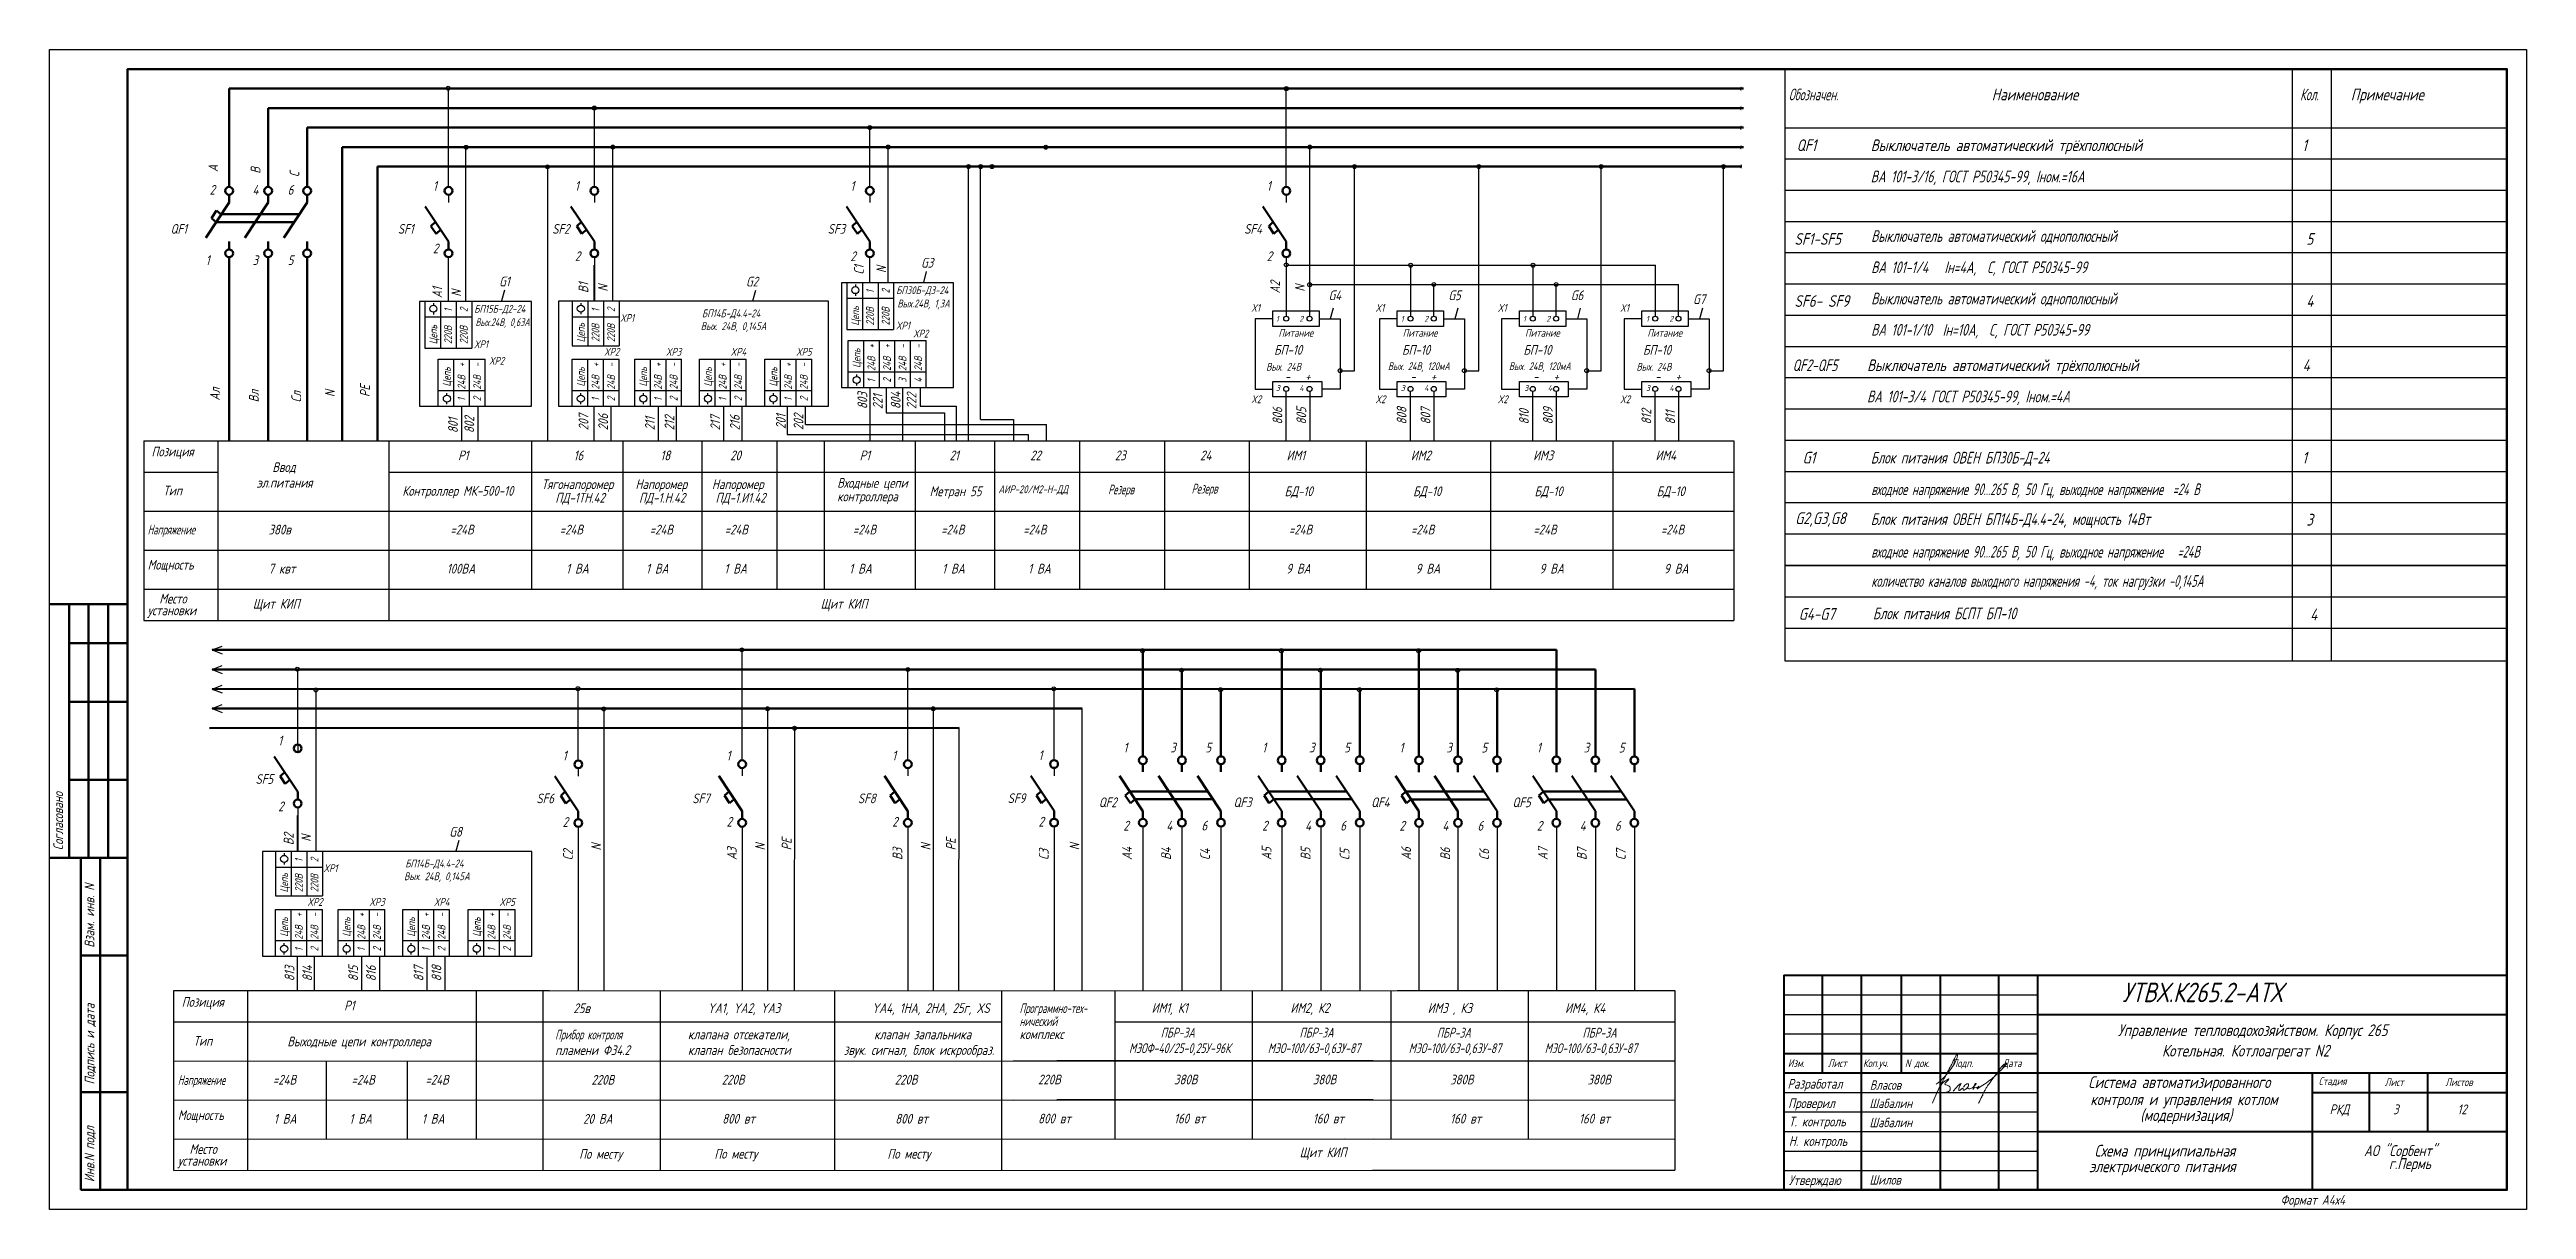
# Model space of a CAD drawing. Header units: millimetres. Extents: x 0 to 635, y 0 to 297.
import ezdxf

# ---------------------------------------------------------------- set-up
doc = ezdxf.new("R2010")
doc.units = ezdxf.units.MM
for name, color, linetype in [('1', 7, 'Continuous'), ('TEXT', 250, 'Continuous'), ('проводка', 184, 'Continuous')]:
    doc.layers.add(name, color=color, linetype=linetype)
doc.layers.add('MAIN', color=7, linetype='Continuous', lineweight=50)
doc.layers.add('Текст', color=7, linetype='Continuous', lineweight=50)
doc.styles.get("Standard").update_dxf_attribs({"font": '', "oblique": 15, "height": 2.5})
doc.styles.get('Standard').set_extended_font_data('GOST type A')

msp = doc.modelspace()

# ---------------------------------------------------------------- texts
at = {"linetype": 'Continuous', "oblique": 15}
for s, p in [('1', (211.21, 234.57)), ('2', (215.21, 234.57)), ('1', (103.11, 229.79)), ('2', (107.11, 229.79)), ('1', (140.88, 229.8)), ('2', (144.88, 229.8)), ('Цепь', (207.42, 226.3)), ('220В', (211.21, 226.36)), ('220В', (215.21, 226.36)), ('Цепь', (99.32, 221.52)), ('220В', (103.11, 221.59)), ('220В', (107.11, 221.59)), ('Цепь', (137.09, 222.03)), ('220В', (140.88, 222.1)), ('220В', (144.88, 222.1)), ('24В  +', (106.55, 209.94)), ('24В  -', (110.55, 209.94)), ('24В  +', (140.88, 209.95)), ('24В  -', (144.88, 209.95)), ('24В  +', (156.89, 209.95)), ('24В  -', (160.89, 209.95)), ('24В  +', (173.45, 209.95)), ('24В  -', (177.45, 209.95)), ('24В  +', (190.23, 209.95)), ('24В  -', (194.23, 209.95)), ('Цепь', (207.76, 215.47)), ('24В  +', (211.55, 214.72)), ('24В  +', (215.55, 214.72)), ('24В  -', (219.55, 214.72)), ('24В  -', (223.55, 214.72)), ('Цепь', (102.75, 210.69)), ('Цепь', (137.09, 210.7)), ('Цепь', (153.09, 210.7)), ('Цепь', (169.66, 210.7)), ('Цепь', (186.44, 210.7)), ('1', (211.55, 211.73)), ('2', (215.55, 211.73)), ('3', (219.55, 211.73)), ('4', (223.55, 211.73)), ('1', (106.55, 206.96)), ('2', (110.55, 206.96)), ('1', (140.88, 206.97)), ('2', (144.88, 206.97)), ('1', (156.89, 206.97)), ('2', (160.89, 206.97)), ('1', (173.45, 206.97)), ('2', (177.45, 206.97)), ('1', (190.23, 206.97)), ('2', (194.23, 206.97)), ('1', (64.87, 88.93)), ('2', (68.87, 88.93)), ('Цепь', (61.08, 81.16)), ('220В', (64.87, 81.22)), ('220В', (68.87, 81.22)), ('Цепь', (61.08, 69.83)), ('24В  +', (64.87, 69.08)), ('24В  -', (68.87, 69.08)), ('Цепь', (77.08, 69.83)), ('24В  +', (80.88, 69.08)), ('24В  -', (84.88, 69.08)), ('Цепь', (93.65, 69.83)), ('24В  +', (97.44, 69.08)), ('24В  -', (101.44, 69.08)), ('Цепь', (110.43, 69.83)), ('24В  +', (114.22, 69.08)), ('24В  -', (118.22, 69.08)), ('1', (64.87, 66.09)), ('2', (68.87, 66.09)), ('1', (80.88, 66.09)), ('2', (84.88, 66.09)), ('1', (97.44, 66.09)), ('2', (101.44, 66.09)), ('1', (114.22, 66.09)), ('2', (118.22, 66.09))]:
    msp.add_text(s, height=2, rotation=90, dxfattribs=at).set_placement(p)
at = {"color": 7, "linetype": 'Continuous', "oblique": 15}
for s, height, p in [('БП30Б-Д3-24', 2, (216.9, 234.37)), ('БП15Б-Д2-24', 2, (108.8, 229.6)), ('XP1', 2, (146.18, 227.26)), ('БП14Б-Д4.4-24', 2, (167.15, 228.46)), ('1', 1.5, (314.21, 227.3)), ('2', 1.5, (320.21, 227.3)), ('1', 1.5, (346.21, 227.3)), ('2', 1.5, (352.21, 227.3)), ('1', 1.5, (377.5, 227.3)), ('2', 1.5, (383.49, 227.3)), ('1', 1.5, (409.02, 227.3)), ('2', 1.5, (415.02, 227.3)), ('XP1', 2, (108.73, 220.53)), ('XP1', 2, (216.83, 225.31)), ('XP2', 2, (221.24, 223.27)), ('XP2', 2, (112.58, 216.3)), ('XP2', 2, (142.06, 218.6)), ('XP3', 2, (157.92, 218.6)), ('XP4', 2, (174.48, 218.6)), ('XP5', 2, (191.27, 218.6)), ('3', 1.5, (314.21, 209.58)), ('4', 1.5, (320.21, 209.58)), ('3', 1.5, (346.21, 209.58)), ('4', 1.5, (352.21, 209.58)), ('3', 1.5, (377.85, 209.58)), ('4', 1.5, (383.85, 209.58)), ('3', 1.5, (409.02, 209.58)), ('4', 1.5, (415.02, 209.58)), ('БП14Б-Д4.4-24', 2, (91.14, 87.59)), ('XP1', 2, (70.17, 86.38)), ('XP2', 2, (66.05, 77.73)), ('XP3', 2, (81.91, 77.73)), ('XP4', 2, (98.47, 77.73)), ('XP5', 2, (115.25, 77.73))]:
    msp.add_text(s, height=height, dxfattribs=at).set_placement(p)
for s, rotation, p in [('+   - ', 180, (323.57, 214.05)), ('+   - ', 180, (355.76, 214.05)), ('+   - ', 180, (387.2, 214.05)), ('+   - ', 180, (418.46, 214.05)), ('207', 90, (138.06, 199.5)), ('206', 90, (143.09, 199.5)), ('211', 90, (155.05, 199.5)), ('212', 90, (160.07, 199.5)), ('217', 90, (171.81, 199.5)), ('216', 90, (176.83, 199.5)), ('201', 90, (188.61, 199.84)), ('202', 90, (193.14, 199.57)), ('813', 90, (62.72, 58.42)), ('814', 90, (67.29, 58.42)), ('815', 90, (79.04, 58.42)), ('816', 90, (83.61, 58.42)), ('817', 90, (95.8, 58.42)), ('818', 90, (100.37, 58.42))]:
    msp.add_text(s, height=2.5, rotation=rotation, dxfattribs=at).set_placement(p)
at = {"linetype": 'Continuous', "oblique": 15}
for s, height, p in [('АИР-20/М2-Н-ДД', 2, (243.09, 183.4)), ('Управление тепловодохозяйством. Корпус 265', 3, (529.94, 44.4)), ('Котельная. Котлоагрегат N2', 3, (541.21, 39.15)), ('Система автоматизированного ', 3, (522.35, 31.09)), ('контроля и управления котлом', 3, (522.86, 26.69)), ('(модернизация)', 3, (535.65, 22.63))]:
    msp.add_text(s, height=height, dxfattribs=at).set_placement(p)
at = {"color": 0, "linetype": 'Continuous', "oblique": 15}
for s, height, p in [('УТВХ.К265.2-АТХ', 5, (531.08, 53.07)), ('Изм.', 2, (445.37, 36.45)), ('Лист', 2, (455.62, 36.45)), ('Коп.уч.', 2, (464.62, 36.45)), ('N док.', 2, (475.37, 36.45)), ('Подп.', 2, (487.37, 36.45)), ('Дата', 2, (500.37, 36.45)), ('Разработал', 2.5, (445.28, 30.92)), ('Власов', 2.4, (466.37, 30.65)), ('Стадия', 2, (581.37, 31.86)), ('Лист', 2, (598.31, 31.6)), ('Листов ', 2, (613.82, 31.6)), ('Проверил', 2.5, (445.44, 25.95)), ('Шабалин', 2.4, (466.27, 25.95)), ('Т. контроль', 2.5, (445.63, 21.26)), ('Шабалин', 2.4, (466.27, 21.06)), ('Н. контроль', 2.5, (445.63, 16.26)), ('АО "Сорбент"', 2.8, (592.97, 13.65)), ('г.Пермь', 2.8, (599.37, 10.32)), ('Утверждаю', 2.5, (445.6, 6.23)), ('Шилов', 2.4, (466.27, 6.36))]:
    msp.add_text(s, height=height, dxfattribs=at).set_placement(p)
at = {"layer": 'MAIN', "color": 7, "linetype": 'Continuous', "lineweight": -3, "oblique": 15}
for s, p in [('~', (434.67, 285.93)), ('~', (434.67, 280.93)), ('~', (434.67, 275.93)), ('~', (434.67, 270.93)), ('~', (434.67, 266.04)), ('803', (209.5, 204.94)), ('804', (218.04, 204.94)), ('222', (222.11, 204.94)), ('802', (108.79, 198.78)), ('221', (213.42, 204.94)), ('806', (315.83, 201)), ('805', (321.96, 201)), ('808', (347.66, 201)), ('807', (353.79, 201)), ('810', (379, 201)), ('809', (385.13, 201)), ('812', (410.36, 201)), ('811', (416.49, 201)), ('801', (104.62, 198.78))]:
    msp.add_text(s, height=2.5, rotation=90, dxfattribs=at).set_placement(p)
for s, height, width, p in [('Обозначен.', 3, 0.8, (445.6, 284)), ('Кол.', 3, 0.8, (576.6, 284)), ('ВА 101-3/16, ГОСТ Р50345-99, Iном.=16А', 3, 0.9, (466.6, 263)), ('Выключатель автоматический однополюсный ', 3, 0.9, (466.71, 247.75)), ('ВА 101-1/4   Iн=4А,  С, ГОСТ Р50345-99', 3, 0.9, (466.71, 239.75)), ('Выключатель автоматический однополюсный ', 3, 0.9, (466.71, 231.75)), ('Вых.24В, 0,63А', 2, 0.9, (109.11, 226.18)), ('ВА 101-1/10  Iн=10А,  С, ГОСТ Р50345-99', 3, 0.9, (466.71, 223.75)), ('Вых. 24В, 120мА', 2, 0.8, (342.89, 214.92)), ('Вых. 24В, 120мА', 2, 0.8, (373.89, 214.92)), ('QF2-QF5', 3, 0.9, (446.57, 214.66)), ('ВА 101-3/4 ГОСТ Р50345-99, Iном.=4А', 3, 0.9, (465.66, 206.66)), ('Блок питания ОВЕН БП30Б-Д-24', 3, 0.9, (466.6, 191)), ('входное напряжение 90...265 В, 50 Гц, выходное напряжение  =24 В', 3, 0.8, (466.73, 182.9)), ('Блок питания ОВЕН БП14Б-Д4.4-24, мощность 14Вт', 3, 0.9, (466.6, 175.27)), ('Напряжение', 2.5, 0.8, (25.12, 172.83)), ('входное напряжение 90...265 В, 50 Гц, выходное напряжение   =24В', 3, 0.8, (466.73, 166.92)), ('количество каналов выходного напряжения -4, ток нагрузки -0,145А', 3, 0.8, (466.73, 159.42)), ('Блок питания БСПТ БП-10', 3, 0.9, (467.15, 151.12)), ('Программно-тех-', 2.5, 0.8, (248.52, 50.27)), ('Прибор контроля ', 2.5, 0.8, (129.54, 43.53)), ('нический', 2.5, 0.8, (248.52, 46.94)), ('ПБР-3А', 2.5, 0.9, (284.68, 44.02)), ('ПБР-3А', 2.5, 0.9, (320.24, 44.02)), ('ПБР-3А', 2.5, 0.9, (355.42, 44)), ('ПБР-3А', 2.5, 0.9, (392.76, 44)), ('МЭОФ-40/25-0,25У-96К', 2.5, 0.9, (276.56, 40.04)), ('МЭО-100/63-0,63У-87', 2.5, 0.9, (312.12, 40.04)), ('МЭО-100/63-0,63У-87', 2.5, 0.9, (348.21, 40.02)), ('МЭО-100/63-0,63У-87', 2.5, 0.9, (383.06, 40.02)), ('Напряжение', 2.5, 0.8, (32.86, 31.89))]:
    msp.add_text(s, height=height, dxfattribs=dict(at, width=width)).set_placement(p)
for s, height, p in [('Наименование', 3, (497.6, 284)), ('Примечание', 3, (589.6, 284)), ('QF1', 3, (447.6, 271)), ('Выключатель автоматический трёхполюсный', 3, (466.6, 271)), (' 1', 3, (575.6, 271)), ('2', 2.5, (41, 259.83)), ('4', 2.5, (52, 259.83)), ('6', 2.5, (61, 259.83)), ('1', 2.5, (98.22, 260.83)), ('1', 2.5, (134.58, 260.83)), ('1', 2.5, (205.17, 260.83)), ('1', 2.5, (311.86, 260.83)), ('QF1', 2.5, (31, 249.83)), ('SF1', 2.5, (89.22, 249.83)), ('SF2', 2.5, (128.78, 249.83)), ('SF3', 2.5, (199.37, 249.83)), ('SF4', 2.5, (306.07, 249.83)), ('SF1-SF5', 3, (447.06, 247)), ('5', 3, (578.21, 247)), ('1', 2.5, (40, 241.83)), ('3', 2.5, (52, 241.83)), ('5', 2.5, (61, 241.83)), ('2', 2.5, (98.22, 244.83)), ('2', 2.5, (134.58, 242.83)), ('2', 2.5, (205.17, 242.83)), ('G3', 2.5, (223.28, 241.16)), ('2', 2.5, (311.86, 242.83)), ('G1', 2.5, (115.18, 236.38)), ('G2', 2.5, (178.42, 236.33)), ('G4', 2.5, (327.69, 232.83)), ('G5', 2.5, (358.38, 232.83)), ('G6', 2.5, (389.76, 232.83)), ('Вых.24В, 1,3А', 2, (217.21, 230.96)), ('X1', 2, (307.86, 229.83)), ('X1', 2, (339.69, 229.83)), ('X1', 2, (371.03, 229.83)), ('X1', 2, (402.38, 229.83)), ('G7', 2.5, (421.07, 231.83)), ('SF6- SF9', 3, (447.06, 231.11)), ('4', 3, (578.21, 231.11)), ('Вых. 24В, 0,145А', 2, (166.83, 225.18)), ('Питание', 2, (314.86, 223.46)), ('Питание', 2, (346.69, 223.46)), ('Питание', 2, (378.03, 223.46)), ('Питание', 2, (409.38, 223.46)), ('Вых. 24В', 2, (311.68, 214.78)), ('БП-10', 2.5, (313.73, 218.85)), ('БП-10', 2.5, (346.51, 218.85)), ('БП-10', 2.5, (377.61, 218.85)), ('Вых. 24В', 2, (406.57, 214.78)), ('БП-10', 2.5, (408.25, 218.85)), ('Выключатель автоматический трёхполюсный', 3, (465.66, 214.66)), ('4', 3, (577.27, 214.66)), ('X2', 2, (307.86, 206.45)), ('X2', 2, (339.69, 206.45)), ('X2', 2, (371.03, 206.45)), ('X2', 2, (402.38, 206.45)), ('Позиция', 2.5, (26.12, 192.83)), ('Ввод', 2.5, (57.08, 188.83)), ('Р1', 2.5, (104.66, 191.83)), ('16', 2.5, (134.26, 191.83)), ('18', 2.5, (156.48, 191.83)), ('20', 2.5, (174.37, 191.83)), ('Р1', 2.5, (207.55, 191.83)), ('21', 2.5, (230.58, 191.83)), ('22', 2.5, (251.23, 191.83)), ('23', 2.5, (272.94, 191.83)), ('24', 2.5, (294.77, 191.83)), ('ИМ1', 2.5, (316.93, 191.83)), ('ИМ2', 2.5, (348.76, 191.83)), ('ИМ3', 2.5, (380.1, 191.83)), ('ИМ4', 2.5, (411.46, 191.83)), (' G1', 3, (447.6, 191)), (' 1', 3, (575.6, 191)), ('Тип', 2.5, (29.12, 182.83)), ('эл.питания', 2.5, (53.08, 184.83)), (' G2,G3,G8', 3, (445.71, 175.5)), ('3', 3, (578.21, 175.11)), ('380в', 2.5, (56.08, 172.83)), ('=24В', 2.5, (102.7, 172.83)), ('=24В', 2.5, (130.71, 172.83)), ('=24В', 2.5, (153.76, 172.83)), ('=24В', 2.5, (172.97, 172.83)), ('=24В', 2.5, (205.81, 172.83)), ('=24В', 2.5, (228.44, 172.83)), ('=24В', 2.5, (249.46, 172.83)), ('=24В', 2.5, (317.52, 172.83)), ('=24В', 2.5, (348.82, 172.83)), ('=24В', 2.5, (380.16, 172.83)), ('=24В', 2.5, (412.84, 172.83)), ('Мощность', 2.5, (25.12, 163.83)), ('7 квт', 2.5, (56.08, 162.83)), ('100ВА', 2.5, (101.76, 162.83)), ('1 ВА', 2.5, (132.34, 162.83)), ('1 ВА', 2.5, (152.81, 162.83)), ('1 ВА', 2.5, (172.87, 162.83)), ('1 ВА', 2.5, (204.87, 162.83)), ('1 ВА', 2.5, (228.67, 162.83)), ('1 ВА', 2.5, (250.71, 162.83)), ('9 ВА', 2.5, (316.82, 162.83)), ('9 ВА', 2.5, (349.99, 162.83)), ('9 ВА', 2.5, (381.72, 162.83)), ('9 ВА', 2.5, (413.62, 162.83)), ('установки', 2.5, (25.12, 152.15)), ('Место', 2.5, (28.12, 155.15)), ('Щит КИП', 2.5, (52.08, 153.83)), ('Щит КИП', 2.5, (197.56, 153.83)), ('G4-G7', 3, (448.15, 150.97)), ('4', 3, (579.19, 150.84)), ('1', 2.5, (58.57, 118.83)), ('1', 2.5, (131.46, 114.96)), ('1', 2.5, (173.44, 115)), ('1', 2.5, (215.88, 115)), ('1', 2.5, (253.37, 115.04)), ('1', 2.5, (275.12, 117.02)), ('3', 2.5, (287.12, 117.02)), ('5', 2.5, (296.12, 117.02)), ('1', 2.5, (310.68, 117.02)), ('3', 2.5, (322.68, 117.02)), ('5', 2.5, (331.68, 117.02)), ('1', 2.5, (345.85, 117)), ('3', 2.5, (357.85, 117)), ('5', 2.5, (366.85, 117)), ('1', 2.5, (381.05, 117)), ('3', 2.5, (393.05, 117)), ('5', 2.5, (402.05, 117)), ('SF5', 2.5, (52.77, 108.96)), ('2', 2.5, (58.57, 101.96)), ('SF6', 2.5, (124.73, 104)), ('SF7', 2.5, (164.66, 104)), ('SF8', 2.5, (207.1, 104)), ('SF9', 2.5, (245.47, 104.04)), ('QF2', 2.5, (268.82, 103)), ('QF3', 2.5, (303.33, 103)), ('QF4', 2.5, (338.59, 103)), ('QF5', 2.5, (374.8, 103)), ('G8', 2.5, (102.41, 95.46)), ('2', 2.5, (131.46, 97.96)), ('2', 2.5, (173.44, 98)), ('2', 2.5, (215.88, 98)), ('2', 2.5, (253.37, 98.04)), ('2', 2.5, (275.12, 97.02)), ('4', 2.5, (286.12, 97.02)), ('6', 2.5, (295.12, 97.02)), ('2', 2.5, (310.68, 97.02)), ('4', 2.5, (321.68, 97.02)), ('6', 2.5, (330.68, 97.02)), ('2', 2.5, (345.85, 97)), ('4', 2.5, (356.85, 97)), ('6', 2.5, (365.85, 97)), ('2', 2.5, (381.05, 97)), ('4', 2.5, (392.05, 97)), ('6', 2.5, (401.05, 97)), ('Вых. 24В, 0,145А', 2, (90.82, 84.31)), ('Позиция', 2.5, (33.86, 51.89)), ('Р1', 2.5, (75.48, 50.96)), ('клапана отсекатели,', 2.5, (163.55, 43.57)), ('клапан запальника', 2.5, (211.26, 43.57)), ('комплекс', 2.5, (248.52, 43.61)), ('Тип', 2.5, (36.86, 41.89)), ('пламени Ф34.2', 2.5, (129.54, 39.53)), ('клапан безопасности ', 2.5, (163.55, 39.57)), ('звук. сигнал, блок искрообраз.', 2.5, (203.47, 39.57)), ('=24В', 2.5, (57.22, 31.96)), ('=24В', 2.5, (77.37, 31.96)), ('=24В', 2.5, (96.31, 31.96)), ('220В', 2.5, (138.83, 31.94)), ('220В', 2.5, (172.21, 31.98)), ('220В', 2.5, (216.54, 31.98)), ('220В', 2.5, (253.25, 32.02)), ('380В', 2.5, (288.08, 32.02)), ('380В', 2.5, (323.64, 32.02)), ('380В', 2.5, (358.82, 32)), ('380В', 2.5, (394.02, 32)), ('Мощность', 2.5, (32.86, 22.89)), ('1 ВА', 2.5, (57.45, 21.96)), ('1 ВА', 2.5, (76.8, 21.96)), ('1 ВА', 2.5, (95.37, 21.96)), ('20 ВА', 2.5, (136.7, 21.94)), ('800 вт', 2.5, (172.33, 21.98)), ('800 вт', 2.5, (216.66, 21.98)), ('800 вт', 2.5, (253.27, 22.02)), ('160 вт', 2.5, (288.1, 22.02)), ('160 вт', 2.5, (323.66, 22.02)), ('160 вт', 2.5, (358.84, 22)), ('160 вт', 2.5, (391.85, 22)), ('установки', 2.5, (32.86, 11.21)), ('Место', 2.5, (35.86, 14.21)), ('По месту', 2.5, (135.69, 12.96)), ('По месту', 2.5, (170.33, 13)), ('По месту', 2.5, (214.66, 13)), ('Щит КИП', 2.5, (320.29, 13.37))]:
    msp.add_text(s, height=height, dxfattribs=at).set_placement(p)
at = {"layer": 'MAIN', "color": 7, "linetype": 'Continuous', "lineweight": 50, "oblique": 15}
for s, p in [('A', (43.15, 265.65)), ('B', (54.03, 265.2)), ('C ', (64, 264.3)), ('С1', (208.62, 239.42)), ('N', (214.32, 239.78)), ('A1', (100.57, 233.34)), ('N', (105.44, 233.7)), ('В1', (138.03, 234.66)), ('N', (143.01, 235.02)), ('А2', (315.24, 234.54)), ('N', (321.57, 235.02)), ('Ал', (43.61, 207.11)), ('Вл', (53.58, 206.66)), ('Сл', (64.45, 206.66)), ('N', (73.06, 208.02)), ('PE', (82.07, 208.02)), ('Согласовано', (3.47, 92)), ('В2', (62.51, 93.28)), ('N', (67, 94.14)), ('PE', (190.1, 91.95)), ('PE', (232.18, 91.95)), ('С2', (134.06, 89.43)), ('N', (141.31, 91.9)), ('А3', (176.04, 89.47)), ('N', (183.29, 91.95)), ('В3', (218.48, 89.47)), ('N', (225.73, 91.95)), ('С3', (255.97, 89.51)), ('N', (263.83, 91.99)), ('А4', (277.31, 89.49)), ('В4', (287.31, 89.49)), ('С4', (297.31, 89.49)), ('А5', (313.05, 89.47)), ('В5', (323.05, 89.47)), ('С5', (333.05, 89.47)), ('А6', (348.83, 89.47)), ('В6', (358.83, 89.47)), ('С6', (368.83, 89.47)), ('А7', (383.82, 89.47)), ('В7', (393.82, 89.47)), ('С7', (403.82, 89.47)), ('Взам. инв. N', (11.47, 67)), ('Подпись и дата', (11.52, 32)), ('Инв.N подл', (11.47, 7))]:
    msp.add_text(s, height=2.5, rotation=90, dxfattribs=at).set_placement(p)
for s, p in [('Контроллер МК-500-10', (90.39, 182.74)), ('Тягонапоромер ', (126.07, 184.45)), ('Напоромер', (150.11, 184.45)), ('Напоромер', (169.71, 184.45)), ('Входные цепи ', (201.8, 184.79)), ('Метран 55', (225.48, 182.64)), ('БД-10', (316.42, 182.64)), ('БД-10', (349.35, 182.64)), ('БД-10', (380.45, 182.64)), ('БД-10', (411.74, 182.64)), (' ПД-1ТН.42', (128.3, 180.98)), (' ПД-1.Н.42', (149.74, 180.98)), (' ПД-1.И1.42', (169.35, 180.98)), ('контроллера', (201.8, 181.32)), ('25в', (134.21, 50.27)), ('YA1, YA2, YA3', (168.62, 50.31)), ('YA4, 1НА, 2НА, 25г, XS', (210.72, 50.31)), ('ИМ1, К1', (282.36, 50.34)), ('ИМ2, К2', (317.92, 50.34)), ('ИМ3 , К3', (353.09, 50.32)), ('ИМ4, К4', (388.29, 50.32)), ('Выходные цепи контроллера', (60.93, 41.77))]:
    msp.add_text(s, height=2.5, dxfattribs=at).set_placement(p)
at = {"layer": 'MAIN', "color": 7, "linetype": 'Continuous', "lineweight": 50, "oblique": 15, "width": 0.8}
for p in [(271.21, 183.1), (292.6, 183.32)]:
    msp.add_text('Резерв', height=2.5, dxfattribs=at).set_placement(p)
at = {"layer": 'TEXT', "color": 7, "linetype": 'Continuous', "lineweight": -3, "oblique": 15}
for s, p in [('Схема принципиальная', (523.93, 13.54)), ('электрического питания', (522.55, 9.54))]:
    msp.add_text(s, height=3, dxfattribs=at).set_placement(p)
at = {"layer": 'TEXT', "color": 7, "linetype": 'Continuous', "lineweight": 50, "oblique": 15}
msp.add_text('Формат А4х4', height=2.5, dxfattribs=at).set_placement((571.59, 1.19))
at = {"layer": 'Текст', "lineweight": -3, "oblique": 15}
for s, p in [('РКД', (584.17, 24.38, 10)), ('3', (600.42, 24.38, 10)), ('12', (616.92, 24.38, 10))]:
    msp.add_text(s, height=2.5, dxfattribs=at).set_placement(p)

# ---------------------------------------------------------------- blocks, each defined once
blk = doc.blocks.new('Власов')
at = {"layer": 'проводка', "lineweight": 18}
for points in [[(-0.58, 2.47), (1.27, 4.07), (2.73, 5.82), (3.82, 7.33), (4.64, 9.02), (4.84, 10.28), (4.04, 8.93), (3.16, 7.2), (1.39, 3.86), (0.52, 2.26), (-1.55, -2.37), (-0.72, -0.35), (0.34, 1.8), (1.73, 3.31), (2.62, 3.78), (2.31, 3.3), (1.91, 2.96), (1.61, 2.44), (2.21, 2.21), (2.85, 1.83), (2.99, 1.4), (2.77, 0.75), (2.36, 0.49), (2.18, 0.43), (2.07, 0.4), (1.98, 0.4)], [(3.73, 0.66), (4.37, 1.39), (4.91, 2.01), (5.22, 2.29), (5.78, 2.66), (5.59, 2.28), (5.16, 1.05), (5.19, 0.9), (5.7, 1.1), (6.25, 1.38), (6.27, 1.2), (6.3, 1.02), (7.02, 1.21), (7.63, 2.13), (7.63, 2.52), (6.76, 2.22), (6.42, 1.7)]]:
    blk.add_spline(points, degree=3, dxfattribs=at)
for points, knots in [([(9.73, 1.6), (9.73, 1.6), (10.28, 1.61), (10.33, 1.73), (10.3, 1.95), (10.1, 1.88), (9.94, 1.44), (9.82, 1.2), (10.65, 1.75), (14.06, 4.01), (14.83, 4.98), (18.2, 8.2), (16.58, 7.61), (15.42, 5.89), (12.84, 2.54), (12.14, 1.35), (11.17, -0.37), (10.2, -2.51), (10.72, -1.41), (10.96, -1), (11.17, -0.6), (11.31, -0.38), (11.4, -0.29)], [5.202172, 5.202172, 5.202172, 5.202172, 5.207482, 5.981017, 6.074049, 6.477149, 7.534813, 8.416864, 10.873297, 16.080912, 19.105162, 21.731982, 23.469351, 25.755203, 29.311429, 34.513333, 38.416271, 38.862024, 39.053994, 43.961574, 49.897464, 51.239132, 51.239132, 51.239132, 51.239132]), ([(7.53, 1.66), (7.5, 1.54), (7.54, 1.28), (8.01, 1.24), (8.83, 1.57), (9.1, 2.08), (9.9, 2.69), (9.43, 2.64), (9.3, 2.52), (9.14, 2.21), (9.04, 1.25), (8.71, 1.13), (8.92, 1.39), (9.3, 1.54), (9.6, 1.6)], [0, 0, 0, 0, 0.614094, 1.118723, 1.807789, 3.045572, 4.744461, 5.191863, 5.576495, 6.389957, 8.441618, 9.345517, 10.182193, 10.758393, 10.758393, 10.758393, 10.758393])]:
    blk.add_open_spline(points, degree=3, knots=knots, dxfattribs=at)

# ---------------------------------------------------------------- linework, layer by layer
for p, q in [((0, 0), (0, 297)), ((0, 297), (634.6, 297)), ((634.6, 297), (634.6, 0)), ((106.69, 232.53), (106.69, 272.03)), ((102.2, 232.53), (102.2, 243.83)), ((102.22, 232.53), (102.22, 243.83)), ((210.19, 210.47), (210.19, 196.83)), ((634.6, 0), (0, 0))]:
    msp.add_line(p, q)
at = {"color": 7, "linetype": 'Continuous'}
for p, q in [((116.52, 235.37), (115.77, 232.62)), ((180.85, 235.32), (180.1, 232.57)), ((224.62, 240.14), (223.87, 237.39)), ((313.45, 228.08), (313.45, 230.08)), ((328.84, 230.82), (328.09, 228.07)), ((360.81, 230.82), (360.06, 228.07)), ((392.19, 230.82), (391.45, 228.07)), ((423.51, 230.82), (422.76, 228.07)), ((345.28, 210.04), (345.28, 212.04)), ((104.84, 94.45), (104.09, 91.7))]:
    msp.add_line(p, q, dxfattribs=at)
at = {"linetype": 'Continuous', "lineweight": 30}
for p, q in [((202.91, 237.31), (202.91, 210.47)), ((202.91, 237.31), (202.91, 210.47)), ((231.61, 237.31), (202.91, 237.31)), ((231.61, 210.47), (231.61, 237.31)), ((94.81, 232.53), (94.81, 205.7)), ((123.51, 232.53), (94.81, 232.53)), ((123.51, 205.7), (123.51, 232.53)), ((130.41, 232.54), (130.41, 205.71)), ((199.59, 232.54), (130.41, 232.54)), ((199.59, 205.71), (199.59, 232.54)), ((202.91, 210.47), (231.61, 210.47)), ((94.81, 205.7), (123.51, 205.7)), ((130.41, 205.71), (199.59, 205.71)), ((54.53, 91.67), (54.53, 64.83)), ((123.58, 91.67), (54.53, 91.67)), ((123.58, 64.83), (123.58, 91.67)), ((54.53, 64.83), (123.58, 64.83))]:
    msp.add_line(p, q, dxfattribs=at)
at = {"lineweight": 30, "ltscale": 0.5}
for p, q in [((204.26, 237.31), (204.26, 225.31)), ((208.26, 237.31), (208.26, 225.31)), ((216.26, 237.31), (216.26, 225.31)), ((96.16, 232.53), (96.16, 220.53)), ((96.16, 228.53), (108.16, 228.53)), ((100.16, 232.53), (100.16, 220.53)), ((108.16, 232.53), (108.16, 220.53)), ((133.93, 232.54), (133.93, 221.16)), ((133.93, 228.54), (145.93, 228.54)), ((137.93, 232.54), (137.93, 221.16)), ((145.93, 232.54), (145.93, 221.16)), ((204.26, 233.31), (216.26, 233.31)), ((204.26, 225.31), (216.26, 225.31)), ((204.6, 210.47), (204.6, 222.47)), ((204.6, 222.47), (224.6, 222.47)), ((208.6, 210.47), (208.6, 222.47)), ((224.6, 210.47), (224.6, 222.47)), ((96.16, 220.53), (108.16, 220.53)), ((99.6, 205.7), (99.6, 217.7)), ((99.6, 217.7), (111.6, 217.7)), ((103.6, 205.7), (103.6, 217.7)), ((111.6, 205.7), (111.6, 217.7)), ((133.93, 221.16), (145.93, 221.16)), ((133.93, 205.71), (133.93, 217.71)), ((133.93, 217.71), (145.93, 217.71)), ((137.93, 205.71), (137.93, 217.71)), ((145.93, 205.71), (145.93, 217.71)), ((149.94, 205.71), (149.94, 217.71)), ((149.94, 217.71), (161.94, 217.71)), ((153.94, 205.71), (153.94, 217.71)), ((161.94, 205.71), (161.94, 217.71)), ((166.5, 205.71), (166.5, 217.71)), ((166.5, 217.71), (178.5, 217.71)), ((170.5, 205.71), (170.5, 217.71)), ((178.5, 205.71), (178.5, 217.71)), ((183.28, 205.71), (183.28, 217.71)), ((183.28, 217.71), (195.28, 217.71)), ((187.28, 205.71), (187.28, 217.71)), ((195.28, 205.71), (195.28, 217.71)), ((99.6, 209.7), (111.6, 209.7)), ((133.93, 209.71), (145.93, 209.71)), ((149.94, 209.71), (161.94, 209.71)), ((166.5, 209.71), (178.5, 209.71)), ((183.28, 209.71), (195.28, 209.71)), ((204.6, 214.47), (224.6, 214.47)), ((57.92, 91.67), (57.92, 80.29)), ((61.92, 91.67), (61.92, 80.29)), ((69.92, 91.67), (69.92, 80.29)), ((57.92, 87.67), (69.92, 87.67)), ((57.92, 80.29), (69.92, 80.29)), ((57.92, 64.83), (57.92, 76.83)), ((57.92, 76.83), (69.92, 76.83)), ((61.92, 64.83), (61.92, 76.83)), ((69.92, 64.83), (69.92, 76.83)), ((73.93, 64.83), (73.93, 76.83)), ((73.93, 76.83), (85.93, 76.83)), ((77.93, 64.83), (77.93, 76.83)), ((85.93, 64.83), (85.93, 76.83)), ((90.49, 64.83), (90.49, 76.83)), ((90.49, 76.83), (102.49, 76.83)), ((94.49, 64.83), (94.49, 76.83)), ((102.49, 64.83), (102.49, 76.83)), ((107.27, 64.83), (107.27, 76.83)), ((107.27, 76.83), (119.27, 76.83)), ((111.27, 64.83), (111.27, 76.83)), ((119.27, 64.83), (119.27, 76.83)), ((57.92, 68.83), (69.92, 68.83)), ((73.93, 68.83), (85.93, 68.83)), ((90.49, 68.83), (102.49, 68.83)), ((107.27, 68.83), (119.27, 68.83))]:
    msp.add_line(p, q, dxfattribs=at)
at = {"lineweight": 30}
for p, q in [((206.45, 236.83), (206.45, 236.3)), ((98.35, 232.05), (98.35, 231.53)), ((98.35, 229.73), (98.35, 229.2)), ((136.12, 232.06), (136.12, 231.54)), ((136.12, 229.74), (136.12, 229.21)), ((206.45, 234.5), (206.45, 233.98)), ((206.8, 213.28), (206.8, 213.8)), ((206.8, 210.95), (206.8, 211.48)), ((101.79, 208.5), (101.79, 209.02)), ((101.79, 206.17), (101.79, 206.7)), ((136.12, 208.51), (136.12, 209.04)), ((136.12, 206.18), (136.12, 206.71)), ((152.13, 208.51), (152.13, 209.04)), ((152.13, 206.18), (152.13, 206.71)), ((168.69, 208.51), (168.69, 209.04)), ((168.69, 206.18), (168.69, 206.71)), ((185.47, 208.51), (185.47, 209.04)), ((185.47, 206.18), (185.47, 206.71)), ((60.11, 91.19), (60.11, 90.66)), ((60.11, 88.86), (60.11, 88.34)), ((60.11, 67.64), (60.11, 68.16)), ((60.11, 65.31), (60.11, 65.84)), ((76.12, 67.64), (76.12, 68.16)), ((76.12, 65.31), (76.12, 65.84)), ((92.68, 67.64), (92.68, 68.16)), ((92.68, 65.31), (92.68, 65.84)), ((109.46, 67.64), (109.46, 68.16)), ((109.46, 65.31), (109.46, 65.84))]:
    msp.add_line(p, q, dxfattribs=at)
at = {"ltscale": 0.5}
for p, q in [((212.26, 237.31), (212.26, 225.31)), ((104.16, 232.53), (104.16, 220.53)), ((141.93, 232.54), (141.93, 221.16)), ((212.6, 210.47), (212.6, 222.47)), ((220.6, 210.47), (220.6, 222.47)), ((107.6, 205.7), (107.6, 217.7)), ((141.93, 205.71), (141.93, 217.71)), ((157.94, 205.71), (157.94, 217.71)), ((174.5, 205.71), (174.5, 217.71)), ((191.28, 205.71), (191.28, 217.71)), ((65.92, 91.67), (65.92, 80.29)), ((65.92, 64.83), (65.92, 76.83)), ((81.93, 64.83), (81.93, 76.83)), ((98.49, 64.83), (98.49, 76.83)), ((115.27, 64.83), (115.27, 76.83))]:
    msp.add_line(p, q, dxfattribs=at)
at = {"color": 7, "linetype": 'Continuous', "lineweight": 30}
for p, q in [((313.45, 230.08), (325.29, 230.08)), ((313.45, 226.08), (313.45, 230.08)), ((325.29, 230.08), (325.29, 226.08)), ((345.28, 230.08), (357.12, 230.08)), ((345.28, 226.08), (345.28, 230.08)), ((357.12, 230.08), (357.12, 226.08)), ((376.62, 230.08), (388.46, 230.08)), ((376.62, 226.08), (376.62, 230.08)), ((388.46, 230.08), (388.46, 226.08)), ((407.98, 226.08), (407.98, 230.08)), ((407.98, 230.08), (419.81, 230.08)), ((419.81, 230.08), (419.81, 226.08)), ((325.29, 226.08), (313.45, 226.08)), ((357.12, 226.08), (345.28, 226.08)), ((388.46, 226.08), (376.62, 226.08)), ((419.81, 226.08), (407.98, 226.08)), ((313.45, 208.04), (313.45, 212.04)), ((313.45, 212.04), (325.95, 212.04)), ((325.95, 212.04), (325.95, 208.04)), ((345.28, 212.04), (357.78, 212.04)), ((345.28, 208.04), (345.28, 211.54)), ((357.78, 212.04), (357.78, 208.04)), ((376.62, 208.04), (376.62, 212.04)), ((376.62, 212.04), (389.12, 212.04)), ((389.12, 212.04), (389.12, 208.04)), ((407.98, 212.04), (420.48, 212.04)), ((407.98, 208.04), (407.98, 212.04)), ((420.48, 212.04), (420.48, 208.04)), ((325.95, 208.04), (313.45, 208.04)), ((357.78, 208.04), (345.28, 208.04)), ((389.12, 208.04), (376.62, 208.04)), ((420.48, 208.04), (407.98, 208.04))]:
    msp.add_line(p, q, dxfattribs=at)
at = {"lineweight": -3, "ltscale": 0.5}
for p, q in [((216.6, 210.47), (216.6, 222.47)), ((111.6, 205.7), (111.6, 217.7))]:
    msp.add_line(p, q, dxfattribs=at)
at = {"color": 0, "linetype": 'Continuous', "lineweight": 40}
for p, q in [((444.37, 59.95), (629.6, 59.95)), ((454.12, 59.95), (454.12, 34.95)), ((464.12, 59.95), (464.12, 4.95)), ((474.37, 59.95), (474.37, 34.95)), ((484.37, 59.95), (484.37, 4.95)), ((499.37, 59.95), (499.37, 4.95)), ((509.37, 59.95), (509.37, 4.95)), ((509.37, 49.95), (629.37, 49.95)), ((444.37, 39.95), (509.37, 39.95)), ((444.37, 34.95), (629.6, 34.95)), ((509.37, 19.95), (629.37, 19.95))]:
    msp.add_line(p, q, dxfattribs=at)
at = {"color": 0, "linetype": 'ByBlock', "lineweight": 40}
for p, q in [((444.37, 59.95), (444.37, 5)), ((579.75, 5), (579.75, 34.95)), ((594.37, 19.95), (594.37, 34.95)), ((609.37, 19.95), (609.37, 34.95)), ((579.75, 29.95), (629.75, 29.95))]:
    msp.add_line(p, q, dxfattribs=at)
at = {"color": 0, "linetype": 'Continuous'}
for p, q in [((444.37, 54.95), (509.37, 54.95)), ((444.37, 49.95), (509.37, 49.95)), ((444.37, 44.95), (509.37, 44.95)), ((444.37, 29.95), (509.37, 29.95)), ((444.37, 24.95), (509.37, 24.95)), ((444.37, 24.95), (509.37, 24.95)), ((444.37, 19.95), (509.37, 19.95)), ((444.37, 14.95), (509.37, 14.95)), ((444.37, 9.95), (509.37, 9.95))]:
    msp.add_line(p, q, dxfattribs=at)
at = {"color": 7, "lineweight": 40}
msp.add_line((629.6, 5, -1), (596.04, 5, -1), dxfattribs=at)
at = {"color": 7, "linetype": 'Continuous'}
for centre, radius in [((316.84, 241.88), 0.5), ((348.72, 241.78), 0.5), ((380.06, 241.78), 0.5), ((322.86, 236.78), 0.5), ((354.66, 236.84), 0.5), ((386, 236.84), 0.5), ((316.86, 228.1), 0.64), ((322.82, 228.1), 0.64), ((348.69, 228.1), 0.64), ((354.65, 228.1), 0.64), ((380.02, 228.1), 0.64), ((385.99, 228.1), 0.64), ((411.38, 228.1), 0.64), ((417.34, 228.1), 0.64), ((316.86, 210.1), 0.64), ((322.82, 210.1), 0.64), ((348.69, 210.1), 0.64), ((354.65, 210.1), 0.64), ((380.02, 210.1), 0.64), ((385.99, 210.1), 0.64), ((411.38, 210.1), 0.64), ((417.34, 210.1), 0.64)]:
    msp.add_circle(centre, radius, dxfattribs=at)
at = {"linetype": 'Continuous', "lineweight": 30}
for centre in [(206.45, 235.4), (98.35, 230.63), (136.12, 230.64), (206.8, 212.38), (101.79, 207.6), (136.12, 207.61), (152.13, 207.61), (168.69, 207.61), (185.47, 207.61), (60.11, 89.76), (60.11, 66.74), (76.12, 66.74), (92.68, 66.74), (109.46, 66.74)]:
    msp.add_circle(centre, 0.9, dxfattribs=at)
at = {"layer": '1', "color": 7, "linetype": 'Continuous', "lineweight": 40}
msp.add_line((556.04, 5), (629.6, 5), dxfattribs=at)
at = {"layer": 'MAIN', "color": 7, "linetype": 'Continuous', "lineweight": -3}
for p, q in [((20, 292), (90, 292)), ((629.6, 292), (444.6, 292)), ((444.6, 292), (444.6, 140.46)), ((444.6, 292), (444.6, 277)), ((574.6, 292), (574.6, 140.46)), ((584.6, 292), (584.6, 140.46)), ((102.22, 287.3), (102.22, 287.3)), ((102.22, 261.83), (102.22, 287.18)), ((316.86, 261.83), (316.86, 287.03)), ((139.58, 261.83), (139.58, 282.21)), ((139.58, 282.21), (139.58, 282.21)), ((316.86, 282.83), (316.86, 282.83)), ((210.17, 261.83), (210.17, 277.36)), ((210.23, 277.22), (210.23, 277.22)), ((434.48, 276.93), (434.48, 276.93)), ((444.6, 277), (629.6, 277)), ((110.55, 272.03), (110.55, 272.03)), ((127.55, 267.03), (127.55, 196.83)), ((144.3, 272.03), (144.3, 272.03)), ((144.3, 232.54), (144.3, 272.03)), ((214.89, 237.31), (214.89, 272.03)), ((214.94, 272.24), (214.94, 272.24)), ((235.48, 196.83), (235.48, 267.03)), ((238.55, 202.24), (238.55, 267.03)), ((255.31, 272.19), (255.31, 272.19)), ((322.86, 228.74), (322.86, 272.03)), ((322.86, 267.83), (322.86, 267.83)), ((334.35, 214.76), (334.35, 267.03)), ((366.18, 214.76), (366.18, 267.03)), ((397.52, 214.76), (397.52, 267.03)), ((428.88, 214.76), (428.88, 267.03)), ((444.6, 269), (629.6, 269)), ((444.32, 261), (444.32, 261)), ((444.6, 261), (629.6, 261)), ((102.22, 259.83), (102.22, 257.83)), ((139.58, 259.83), (139.58, 257.83)), ((210.17, 259.83), (210.17, 257.83)), ((316.86, 259.83), (316.86, 257.83)), ((444.6, 253), (629.6, 253)), ((139.57, 232.54), (139.57, 241.76)), ((139.58, 243.83), (139.58, 232.54)), ((210.17, 237.31), (210.17, 243.83)), ((316.86, 243.83), (316.86, 228.74)), ((316.86, 241.83), (411.44, 241.83)), ((348.75, 228.7), (348.75, 241.76)), ((380.08, 228.7), (380.08, 241.76)), ((411.44, 228.7), (411.44, 241.83)), ((444.6, 245), (629.6, 245)), ((322.86, 236.83), (417.36, 236.83)), ((354.66, 228.81), (354.66, 236.82)), ((386, 228.81), (386, 236.82)), ((417.36, 228.81), (417.36, 236.83)), ((444.6, 237), (629.6, 237)), ((444.6, 229), (629.6, 229)), ((393.83, 228.04), (393.83, 225.14)), ((425.19, 228.04), (425.19, 225.14)), ((444.6, 221), (629.6, 221)), ((214.37, 210.47), (214.37, 204.02)), ((218.54, 210.47), (218.54, 196.83)), ((223.04, 210.47), (223.04, 205.71)), ((316.78, 209.56), (316.78, 196.83)), ((322.94, 196.83), (322.94, 209.56)), ((330.62, 214.76), (334.35, 214.76)), ((348.61, 209.56), (348.61, 196.83)), ((354.77, 196.83), (354.77, 209.56)), ((362.45, 214.76), (366.18, 214.76)), ((379.95, 209.56), (379.95, 196.83)), ((386.1, 196.83), (386.1, 209.56)), ((393.79, 214.76), (397.52, 214.76)), ((411.3, 209.56), (411.3, 196.83)), ((417.46, 196.83), (417.46, 209.56)), ((425.15, 214.76), (428.88, 214.76)), ((444.6, 213), (629.6, 213)), ((105.56, 205.7), (105.56, 196.83)), ((109.74, 205.7), (109.74, 196.83)), ((139.44, 205.71), (139.44, 196.83)), ((143.91, 196.83), (143.91, 205.71)), ((155.94, 205.71), (155.94, 196.83)), ((160.65, 196.83), (160.65, 205.71)), ((172.7, 205.71), (172.7, 196.83)), ((177.41, 196.83), (177.41, 205.71)), ((188.99, 205.71), (188.99, 198.45)), ((193.7, 201), (193.7, 205.71)), ((214.37, 204.02), (229.3, 204.02)), ((223.04, 205.71), (232.31, 205.71)), ((229.3, 204.02), (229.3, 196.83)), ((232.31, 205.71), (232.31, 196.83)), ((444.6, 205), (629.6, 205)), ((24.12, 196.83), (24.12, 150.83)), ((24.12, 196.83), (431.52, 196.83)), ((43.12, 196.83), (43.12, 150.83)), ((86.94, 196.83), (86.94, 150.83)), ((123.46, 196.83), (123.46, 158.83)), ((146.91, 196.83), (146.91, 158.83)), ((167.11, 196.83), (167.11, 158.83)), ((186.35, 196.83), (186.35, 158.83)), ((188.99, 198.45), (250.72, 198.45)), ((193.7, 201), (255.43, 201)), ((198.5, 196.83), (198.5, 158.83)), ((221.8, 196.83), (221.8, 158.83)), ((238.55, 202.24), (247, 202.24)), ((242.09, 196.83), (242.09, 158.83)), ((247, 202.24), (247, 196.83)), ((250.72, 198.45), (250.72, 196.83)), ((255.43, 196.83), (255.43, 201)), ((263.88, 196.83), (263.88, 158.83)), ((285.68, 196.83), (285.68, 158.83)), ((307.36, 196.83), (307.36, 158.83)), ((337.32, 196.83), (337.32, 158.83)), ((369.15, 196.83), (369.15, 158.83)), ((400.49, 196.83), (400.49, 158.83)), ((431.52, 196.83), (431.52, 150.83)), ((444.6, 197), (629.6, 197)), ((24.12, 188.83), (43.12, 188.83)), ((86.94, 188.83), (177.58, 188.83)), ((177.58, 188.83), (261.44, 188.83)), ((261.44, 188.83), (402.43, 188.83)), ((400.91, 188.83), (431.52, 188.83)), ((444.6, 189), (629.6, 189)), ((24.12, 178.83), (431.52, 178.83)), ((444.6, 181), (629.6, 181)), ((444.6, 173), (629.6, 173)), ((24.12, 168.83), (431.52, 168.83)), ((444.6, 165), (629.6, 165)), ((24.12, 158.83), (431.52, 158.83)), ((444.6, 164.86), (629.6, 164.86)), ((444.6, 156.86), (629.6, 156.86)), ((24.12, 150.83), (431.52, 150.83)), ((444.6, 148.86), (629.6, 148.86)), ((41.64, 143.26), (44.22, 144.26)), ((41.64, 143.26), (44.22, 142.26)), ((177.44, 115), (177.44, 143.05)), ((177.44, 143.05), (177.44, 143.05)), ((280.12, 143.28), (280.12, 143.28)), ((315.68, 143.28), (315.68, 143.28)), ((350.85, 143.26), (350.85, 143.26)), ((444.6, 140.46), (629.6, 140.46)), ((41.64, 138.26), (44.22, 139.26)), ((41.64, 138.26), (44.22, 137.26)), ((41.64, 133.26), (44.22, 134.26)), ((63.57, 119.06), (63.57, 138.54)), ((63.57, 138.54), (63.57, 138.54)), ((219.88, 115), (219.88, 138.27)), ((219.97, 138.02), (219.97, 138.02)), ((257.37, 133.5), (257.37, 133.5)), ((257.37, 115.04), (257.37, 133.48)), ((290.12, 138.28), (290.12, 138.28)), ((300.12, 133.28), (300.12, 133.28)), ((325.68, 138.28), (325.68, 138.28)), ((335.68, 133.28), (335.68, 133.28)), ((343.61, 138.3), (396.05, 138.28)), ((360.85, 138.26), (360.85, 138.26)), ((41.64, 133.26), (44.22, 132.26)), ((41.64, 128.26), (44.22, 129.26)), ((41.64, 128.26), (44.22, 127.26)), ((68.29, 133.21), (68.29, 133.21)), ((68.29, 91.67), (68.29, 133.21)), ((135.46, 133.1), (135.46, 133.1)), ((135.46, 114.96), (135.46, 133.1)), ((142.08, 128.36), (142.08, 128.36)), ((142.08, 56), (142.08, 128.21)), ((184.05, 128.4), (184.05, 128.4)), ((184.05, 56), (184.05, 128.26)), ((226.5, 128.4), (226.5, 128.4)), ((226.5, 56), (226.5, 128.26)), ((264.59, 56.04), (264.59, 128.3)), ((370.85, 133.26), (370.85, 133.26)), ((190.86, 56), (190.97, 123.27)), ((190.97, 123.41), (190.97, 123.41)), ((232.94, 56), (233.05, 123.3)), ((63.57, 118.96), (63.57, 116.96)), ((135.46, 112.96), (135.46, 110.96)), ((177.44, 113), (177.44, 111)), ((219.88, 113), (219.88, 111)), ((257.37, 113.04), (257.37, 111.04)), ((63.57, 102.96), (63.57, 91.67)), ((63.56, 91.67), (63.56, 100.89)), ((135.46, 97.96), (135.46, 55.96)), ((177.44, 98), (177.44, 56)), ((219.88, 98), (219.88, 56)), ((257.37, 98.04), (257.37, 56.04)), ((280.12, 98.02), (280.12, 56.02)), ((290.12, 98.02), (290.12, 56.02)), ((300.12, 98.02), (300.12, 56.02)), ((315.68, 98.02), (315.68, 56.02)), ((325.68, 98.02), (325.68, 56.02)), ((335.68, 98.02), (335.68, 56.02)), ((350.85, 98), (350.85, 56)), ((360.85, 98), (360.85, 56)), ((370.85, 98), (370.85, 56)), ((386.05, 98), (386.05, 56)), ((396.05, 98), (396.05, 56)), ((406.05, 98), (406.05, 56)), ((63.43, 64.83), (63.43, 55.96)), ((67.9, 55.96), (67.9, 64.83)), ((79.93, 64.83), (79.93, 55.96)), ((84.63, 55.96), (84.63, 64.83)), ((96.69, 64.83), (96.69, 55.96)), ((101.4, 55.96), (101.4, 64.83)), ((31.76, 55.96), (31.76, 9.96)), ((128.02, 56), (31.78, 56)), ((50.75, 55.96), (50.75, 9.96)), ((109.34, 55.96), (109.34, 17.96)), ((126.39, 55.96), (126.39, 9.96)), ((126.39, 55.96), (126.39, 10.07)), ((126.39, 55.96), (126.39, 17.96)), ((128.04, 56), (345.05, 56.04)), ((156.45, 55.96), (156.45, 9.96)), ((201.14, 56.04), (201.14, 10.04)), ((243.89, 56.04), (243.89, 10.04)), ((272.92, 56.04), (272.92, 18.04)), ((272.92, 56.04), (272.92, 18.04)), ((308.1, 56.02), (308.1, 18.02)), ((343.66, 56.02), (343.66, 18.02)), ((343.66, 56.02), (343.66, 18.02)), ((345.17, 56.04), (416.42, 56.02)), ((378.83, 56), (378.83, 18)), ((416.42, 56.02), (416.42, 10.02)), ((416.42, 56), (416.42, 18)), ((31.76, 48), (243.89, 48.04)), ((272.92, 48.02), (416.42, 48.02)), ((31.76, 38), (339.15, 38.04)), ((70.9, 38), (70.9, 17.96)), ((91.6, 37.96), (91.6, 17.96)), ((246.91, 38.04), (416.42, 38.02)), ((339.15, 38.04), (258.1, 38.04)), ((31.76, 28), (339.15, 28.04)), ((246.91, 28.04), (416.42, 28.02)), ((339.15, 28.04), (258.1, 28.04)), ((31.76, 18), (339.15, 18.04)), ((331.8, 18.04), (416.42, 18.02)), ((31.86, 10), (343.66, 10.02)), ((338.97, 10.02), (416.42, 10.02))]:
    msp.add_line(p, q, dxfattribs=at)
at = {"layer": 'MAIN', "color": 7, "linetype": 'Continuous', "lineweight": 50}
for p, q in [((46, 261.83), (46, 287.03)), ((46, 287.03), (433.97, 287.03)), ((56, 261.83), (56, 282.03)), ((56, 282.03), (433.97, 282.03)), ((66, 261.83), (66, 277.03)), ((66, 277.03), (433.97, 277.03)), ((75, 196.83), (75, 272.03)), ((75, 272.03), (433.97, 272.03)), ((84.01, 196.83), (84.01, 267.03)), ((84.01, 267.03), (433.55, 267.03)), ((46, 257.83), (40, 248.83)), ((42.68, 252.8), (41.49, 253.87)), ((42.79, 255.82), (41.5, 253.87)), ((43.99, 254.77), (42.79, 255.82)), ((44, 254.83), (64, 254.83)), ((46, 259.83), (46, 258.83)), ((46, 257.83), (46, 259.83)), ((56, 257.83), (50, 248.83)), ((56, 259.83), (56, 258.83)), ((56, 257.83), (56, 259.83)), ((66, 257.83), (60, 248.83)), ((66, 257.83), (66, 259.83)), ((66, 259.83), (66, 258.83)), ((102.22, 247.83), (96.22, 256.83)), ((139.58, 247.83), (133.58, 256.83)), ((210.17, 247.83), (204.17, 256.83)), ((316.86, 247.83), (310.86, 256.83)), ((42.67, 252.83), (62.67, 252.83)), ((46, 245.83), (46, 247.83)), ((56, 245.83), (56, 247.83)), ((66, 245.83), (66, 247.83)), ((98.89, 252.86), (97.71, 251.79)), ((99.01, 249.84), (97.71, 251.79)), ((100.21, 250.89), (99.01, 249.84)), ((102.22, 247.83), (102.22, 245.83)), ((136.25, 252.86), (135.07, 251.79)), ((136.37, 249.84), (135.07, 251.79)), ((137.57, 250.89), (136.37, 249.84)), ((139.58, 247.83), (139.58, 245.83)), ((206.85, 252.86), (205.66, 251.79)), ((206.96, 249.84), (205.66, 251.79)), ((208.16, 250.89), (206.96, 249.84)), ((210.17, 247.83), (210.17, 245.83)), ((313.53, 252.86), (312.35, 251.79)), ((313.65, 249.84), (312.35, 251.79)), ((314.85, 250.89), (313.65, 249.84)), ((316.86, 247.83), (316.86, 245.83)), ((102.22, 245.83), (102.22, 246.83)), ((139.58, 245.83), (139.58, 246.83)), ((210.17, 245.83), (210.17, 246.83)), ((316.86, 245.83), (316.86, 246.83)), ((-0.01, 155), (19.99, 155)), ((4.99, 155), (4.99, 90)), ((9.99, 155), (9.99, 90)), ((14.99, 155), (14.99, 90)), ((19.99, 65), (19.99, 150)), ((4.99, 145), (19.99, 145)), ((41.64, 143.26), (386.05, 143.28)), ((41.64, 138.26), (396.05, 138.28)), ((41.64, 133.26), (406.05, 133.28)), ((4.99, 130), (19.99, 130)), ((41.64, 128.26), (257.93, 128.3)), ((253.07, 128.29), (264.59, 128.29)), ((41, 123.27), (233.05, 123.3)), ((63.57, 106.96), (57.57, 115.96)), ((4.99, 110), (19.99, 110)), ((60.24, 111.99), (59.06, 110.92)), ((60.36, 108.97), (59.06, 110.92)), ((61.56, 110.02), (60.36, 108.97)), ((135.46, 101.96), (129.46, 110.96)), ((177.44, 102), (171.44, 111)), ((219.88, 102), (213.88, 111)), ((257.37, 102.04), (251.37, 111.04)), ((280.12, 102.02), (274.12, 111.02)), ((280.12, 114.02), (280.12, 112.02)), ((290.12, 102.02), (284.12, 111.02)), ((290.12, 114.02), (290.12, 112.02)), ((300.12, 102.02), (294.12, 111.02)), ((300.12, 114.02), (300.12, 112.02)), ((315.68, 102.02), (309.68, 111.02)), ((315.68, 114.02), (315.68, 112.02)), ((325.68, 102.02), (319.68, 111.02)), ((325.68, 114.02), (325.68, 112.02)), ((335.68, 102.02), (329.68, 111.02)), ((335.68, 114.02), (335.68, 112.02)), ((350.85, 102), (344.85, 111)), ((350.85, 114), (350.85, 112)), ((360.85, 102), (354.85, 111)), ((360.85, 114), (360.85, 112)), ((370.85, 102), (364.85, 111)), ((370.85, 114), (370.85, 112)), ((386.05, 102), (380.05, 111)), ((386.05, 114), (386.05, 112)), ((396.05, 102), (390.05, 111)), ((396.05, 114), (396.05, 112)), ((406.05, 102), (400.05, 111)), ((406.05, 114), (406.05, 112)), ((63.57, 106.96), (63.57, 104.96)), ((63.57, 104.96), (63.57, 105.96)), ((132.14, 106.99), (130.95, 105.92)), ((132.25, 103.97), (130.96, 105.92)), ((133.45, 105.02), (132.25, 103.97)), ((135.46, 101.96), (135.46, 99.96)), ((174.11, 107.03), (172.93, 105.96)), ((174.23, 104.01), (172.93, 105.96)), ((175.43, 105.06), (174.23, 104.01)), ((177.44, 102), (177.44, 100)), ((216.56, 107.03), (215.37, 105.96)), ((216.67, 104.01), (215.38, 105.96)), ((217.87, 105.06), (216.67, 104.01)), ((219.88, 102), (219.88, 100)), ((254.04, 107.08), (252.86, 106)), ((254.16, 104.05), (252.86, 106)), ((255.36, 105.11), (254.16, 104.05)), ((257.37, 102.04), (257.37, 100.04)), ((276.79, 107.06), (275.61, 105.98)), ((276.91, 104.03), (275.61, 105.98)), ((276.78, 107.02), (296.78, 107.02)), ((278.1, 105.09), (276.91, 104.03)), ((278.12, 105.02), (298.12, 105.02)), ((280.12, 102.02), (280.12, 100.02)), ((290.12, 102.02), (290.12, 100.02)), ((300.12, 102.02), (300.12, 100.02)), ((312.35, 107.06), (311.17, 105.98)), ((312.47, 104.03), (311.17, 105.98)), ((312.34, 107.02), (332.34, 107.02)), ((313.66, 105.09), (312.47, 104.03)), ((313.68, 105.02), (333.68, 105.02)), ((315.68, 102.02), (315.68, 100.02)), ((325.68, 102.02), (325.68, 100.02)), ((335.68, 102.02), (335.68, 100.02)), ((347.53, 107.04), (346.34, 105.96)), ((347.64, 104.02), (346.35, 105.96)), ((347.52, 107), (367.52, 107)), ((348.84, 105.07), (347.64, 104.02)), ((348.85, 105), (368.85, 105)), ((350.85, 102), (350.85, 100)), ((360.85, 102), (360.85, 100)), ((370.85, 102), (370.85, 100)), ((382.73, 107.04), (381.55, 105.96)), ((382.85, 104.02), (381.55, 105.96)), ((382.72, 107), (402.72, 107)), ((384.04, 105.07), (382.85, 104.02)), ((384.05, 105), (404.05, 105)), ((386.05, 102), (386.05, 100)), ((396.05, 102), (396.05, 100)), ((406.05, 102), (406.05, 100)), ((135.46, 99.96), (135.46, 100.96)), ((177.44, 100), (177.44, 101)), ((219.88, 100), (219.88, 101)), ((257.37, 100.04), (257.37, 101.04)), ((280.12, 100.02), (280.12, 101.02)), ((290.12, 100.02), (290.12, 101.02)), ((300.12, 100.02), (300.12, 101.02)), ((315.68, 100.02), (315.68, 101.02)), ((325.68, 100.02), (325.68, 101.02)), ((335.68, 100.02), (335.68, 101.02)), ((350.85, 100), (350.85, 101)), ((360.85, 100), (360.85, 101)), ((370.85, 100), (370.85, 101)), ((386.05, 100), (386.05, 101)), ((396.05, 100), (396.05, 101)), ((406.05, 100), (406.05, 101)), ((-0.01, 90), (19.99, 90)), ((7.99, 90), (7.99, 65)), ((12.99, 90), (12.99, 5)), ((7.99, 5), (7.99, 65)), ((7.99, 65), (19.99, 65)), ((14.99, 65), (12.99, 65)), ((19.99, 65), (14.99, 65)), ((7.99, 30), (19.99, 30)), ((12.99, 30), (7.99, 30)), ((12.99, 5), (12.99, 30)), ((19.99, 5), (7.99, 5))]:
    msp.add_line(p, q, dxfattribs=at)
at = {"layer": 'MAIN', "color": 7, "linetype": 'Continuous', "lineweight": 30}
for p, q in [((308.87, 228.04), (308.87, 210.04)), ((313.47, 228.04), (308.87, 228.04)), ((325.29, 228.04), (330.66, 228.04)), ((330.66, 228.04), (330.66, 225.14)), ((330.66, 227.89), (330.66, 210.04)), ((345.29, 228.04), (340.7, 228.04)), ((340.7, 228.04), (340.7, 210.04)), ((357.12, 228.04), (359.78, 228.04)), ((359.38, 228.04), (362.49, 228.04)), ((362.49, 228.04), (362.49, 225.14)), ((362.49, 227.89), (362.49, 210.04)), ((372.04, 228.04), (372.04, 210.04)), ((376.63, 228.04), (372.04, 228.04)), ((388.46, 228.04), (391.12, 228.04)), ((390.72, 228.04), (393.83, 228.04)), ((393.83, 227.89), (393.83, 210.04)), ((407.99, 228.04), (403.39, 228.04)), ((403.39, 228.04), (403.39, 210.04)), ((419.81, 228.04), (425.19, 228.04)), ((425.19, 227.89), (425.19, 210.04)), ((308.87, 210.04), (313.45, 210.04)), ((330.66, 210.04), (326.05, 210.04)), ((340.7, 210.04), (345.28, 210.04)), ((362.49, 210.04), (357.88, 210.04)), ((372.04, 210.04), (376.62, 210.04)), ((393.83, 210.04), (389.22, 210.04)), ((403.39, 210.04), (407.98, 210.04)), ((425.19, 210.04), (420.57, 210.04))]:
    msp.add_line(p, q, dxfattribs=at)
at = {"layer": 'MAIN', "color": 7, "linetype": 'Continuous', "lineweight": 50}
msp.add_lwpolyline([(20, 5), (20, 292), (629.6, 292), (629.6, 5)], close=True, dxfattribs=at)
for points in [[(46, 196.83), (46, 243.83)], [(56, 196.83), (56, 243.83)], [(66, 196.83), (66, 243.83)], [(280.12, 143.28), (280.12, 116.02)], [(315.68, 143.28), (315.68, 116.02)], [(350.85, 143.26), (350.85, 116)], [(386.05, 143.28), (386.05, 116)], [(290.12, 138.28), (290.12, 116.02)], [(300.12, 133.28), (300.12, 116.02)], [(325.68, 138.28), (325.68, 116.02)], [(335.68, 133.28), (335.68, 116.02)], [(360.85, 138.26), (360.85, 116)], [(396.05, 138.28), (396.05, 116)], [(406.05, 133.28), (406.05, 116)], [(370.85, 133.26), (370.85, 116)]]:
    msp.add_lwpolyline(points, dxfattribs=at)
at = {"layer": 'MAIN', "color": 7, "linetype": 'Continuous', "lineweight": -3}
for centre in [(102.13, 287.1), (316.87, 286.99), (139.58, 282.02), (210.14, 277.02), (106.71, 271.98), (127.58, 266.98), (144.32, 272.04), (214.85, 272.05), (235.47, 267.04), (238.55, 267.04), (241.46, 267.04), (255.22, 271.99), (322.89, 272.04), (334.35, 267.04), (366.18, 267.04), (397.52, 267.04), (428.88, 267.04), (330.66, 214.77), (362.49, 214.77), (393.83, 214.77), (425.19, 214.77), (177.35, 143.3), (280.03, 143.08), (315.59, 143.08), (350.76, 143.06), (63.48, 138.34), (68.21, 133.02), (135.37, 133.35), (219.88, 138.27), (257.28, 133.31), (290.03, 138.08), (300.03, 133.08), (325.59, 138.08), (335.59, 133.08), (360.76, 138.06), (370.76, 133.06), (141.99, 128.16), (183.97, 128.21), (226.41, 128.21), (190.88, 123.22)]:
    msp.add_circle(centre, 0.495, dxfattribs=at)
at = {"layer": 'MAIN', "color": 7, "linetype": 'Continuous', "lineweight": 50}
for centre in [(46, 260.83), (56, 260.83), (66, 260.83), (102.22, 260.83), (139.58, 260.83), (210.17, 260.83), (316.86, 260.83), (46, 244.83), (56, 244.83), (66, 244.83), (102.22, 244.83), (139.58, 244.83), (210.17, 244.83), (316.86, 244.83), (63.57, 118.06), (135.46, 113.96), (177.44, 114), (219.88, 114), (257.37, 114.04), (280.12, 115.02), (290.12, 115.02), (300.12, 115.02), (315.68, 115.02), (325.68, 115.02), (335.68, 115.02), (350.85, 115), (360.85, 115), (370.85, 115), (386.05, 115), (396.05, 115), (406.05, 115), (63.57, 103.96), (135.46, 98.96), (177.44, 99), (219.88, 99), (257.37, 99.04), (280.12, 99.02), (290.12, 99.02), (300.12, 99.02), (315.68, 99.02), (325.68, 99.02), (335.68, 99.02), (350.85, 99), (360.85, 99), (370.85, 99), (386.05, 99), (396.05, 99), (406.05, 99)]:
    msp.add_circle(centre, 1, dxfattribs=at)

# ---------------------------------------------------------------- block references
at = {"color": 0, "lineweight": 25}
msp.add_blockref('Власов', (483.98, 29.6, -10), dxfattribs=at)

msp.set_redraw_order([(e.dxf.handle, doc.entitydb.next_handle()) for e in msp.query("TEXT MTEXT ATTDEF DIMENSION ARC_DIMENSION")])  # texts and dimensions are drawn at this point

doc.saveas('drawing.dxf')
